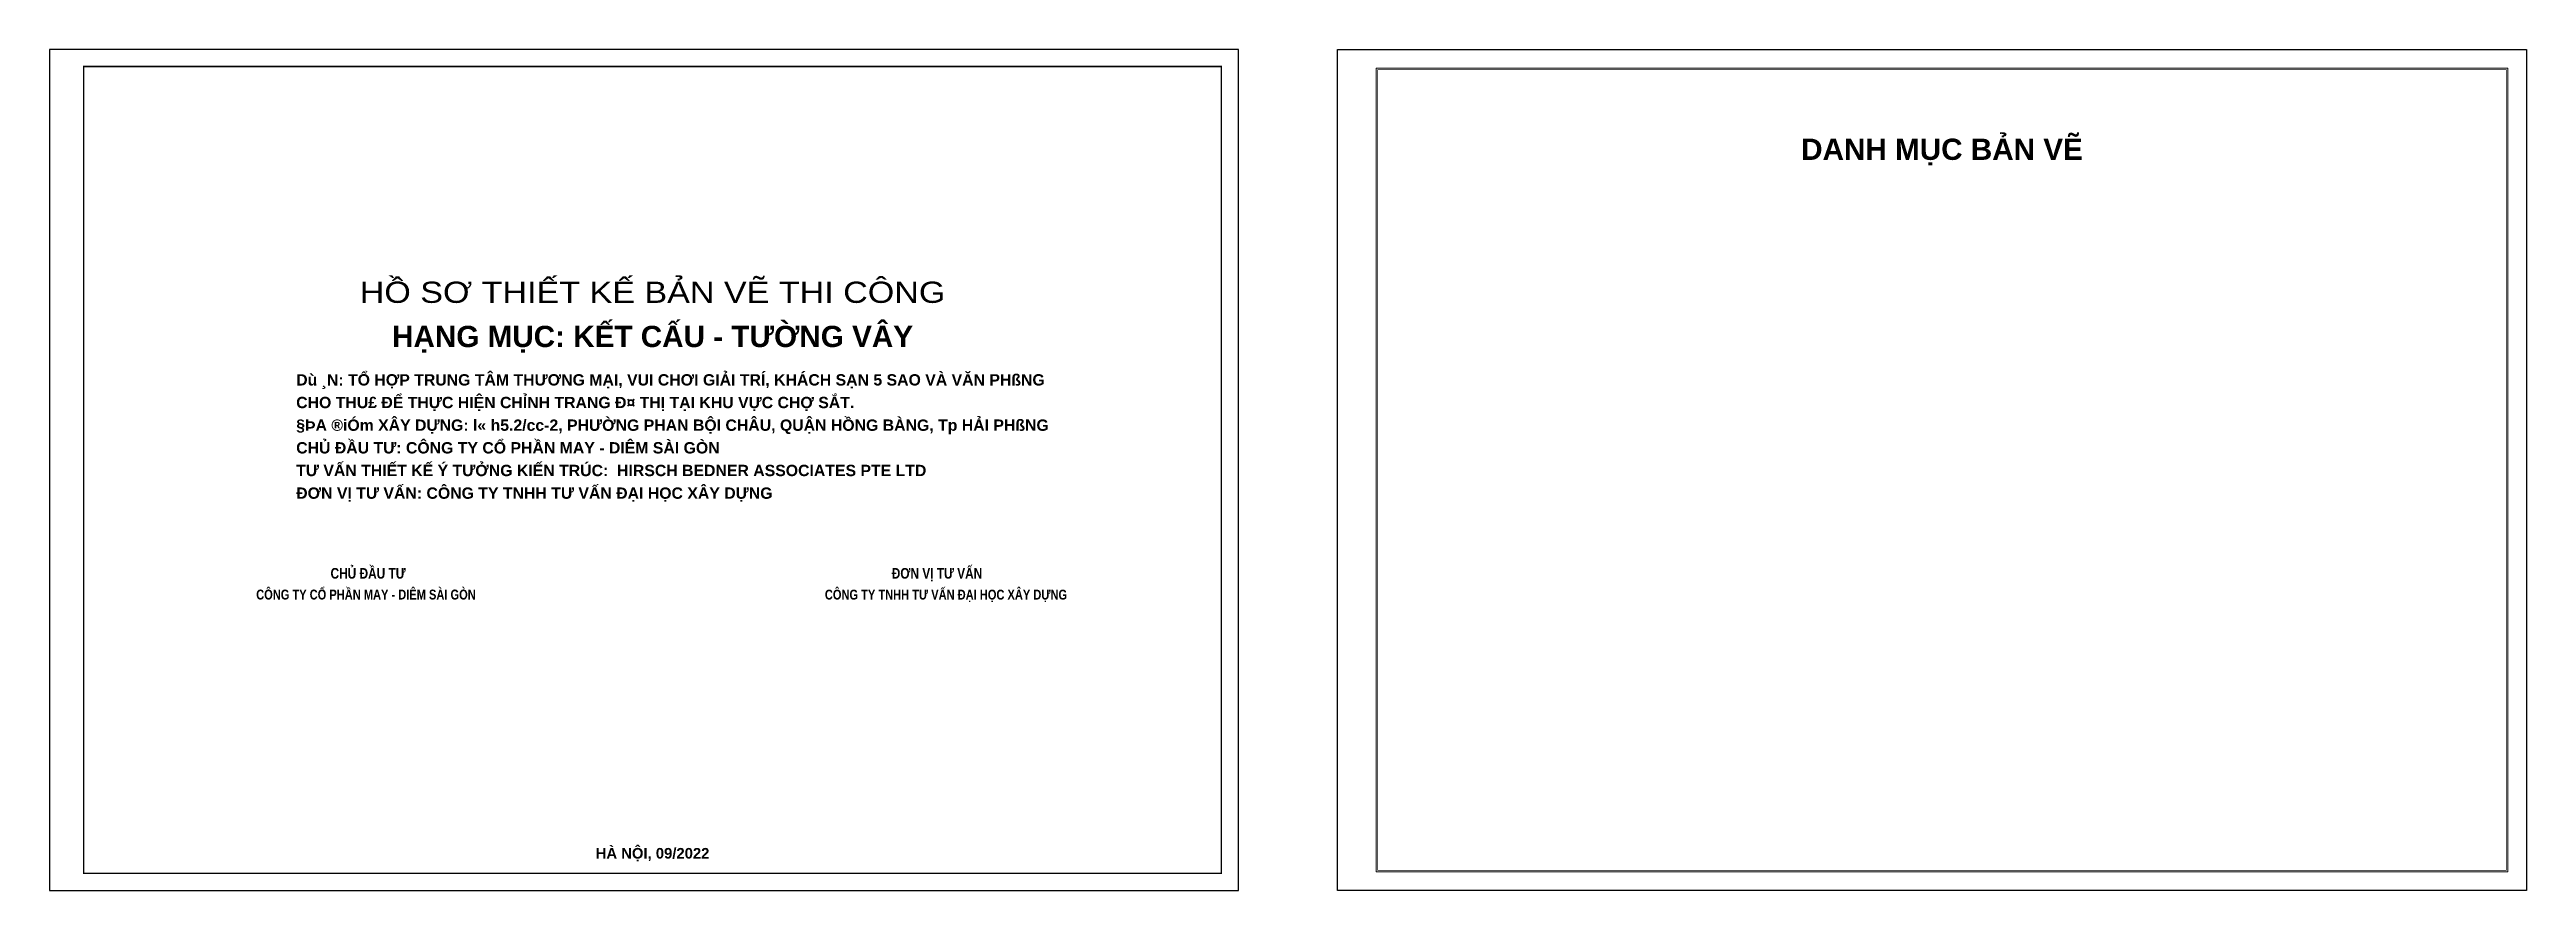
# Model space of a CAD drawing. Header units: inches. Extents: x -132928 to 141244, y -173967 to -114567.
# Drawn here: x -33778 to 141244, y -173967 to -114567 of the extents above; entities that cross this region are included whole.
import ezdxf
from ezdxf.enums import TextEntityAlignment as Align

# ---------------------------------------------------------------- set-up
doc = ezdxf.new("R2010")
doc.units = ezdxf.units.IN
doc.header["$MEASUREMENT"] = 0
doc.layers.add('Khung ten', color=7, linetype='Continuous')
for name, color, linetype, lineweight in [('KT-Chu viet', 255, 'Continuous', 20), ('KT-Chu viet tieng anh', 137, 'Continuous', 5), ('KT-Net thay', 7, 'Continuous', 15)]:
    doc.layers.add(name, color=color, linetype=linetype, lineweight=lineweight)
doc.styles.add('VnArial H', font='VHARIALB.TTF')
doc.styles.add('VnArialH Bold', font='VHARIALB.TTF')
doc.styles.add('VnBlackH', font='VHBLACK.TTF', dxfattribs={"width": 0.8})

msp = doc.modelspace()

# ---------------------------------------------------------------- texts
at = {"layer": 'Khung ten', "style": 'VnArialH Bold'}
for s, height, p in [('DANH MôC B¶N VÏ', 1500, (99946, -122361)), ('H¹NG MôC: KÕT CÊU - T¦êNG V¢Y', 1500, (8831, -135583)), ('Hµ Néi, 09/2022', 750, (8831, -171717))]:
    msp.add_text(s, height=height, dxfattribs=at).set_placement(p, align=Align.CENTER)
at = {"layer": 'Khung ten', "style": 'VnBlackH', "width": 1.2}
msp.add_text('hå s¬ thiÕt kÕ B¶N VÏ THI C¤NG', height=1500, dxfattribs=at).set_placement((8831, -132462), align=Align.CENTER)
at = {"layer": 'Khung ten', "insert": (-16349, -137499), "char_height": 800, "width": 54498, "attachment_point": 1, "line_spacing_factor": 1.2, "style": 'VnArialH Bold'}
msp.add_mtext('Dù ¸N: T{\\fArial|b1|i0|c0|p34;Ổ }H{\\fArial|b1|i0|c0|p34;Ợ}P TRUNG T{\\fArial|b1|i0|c0|p34;Â}M TH{\\fArial|b1|i0|c0|p34;ƯƠ}NG M{\\fArial|b1|i0|c0|p34;Ạ}I, VUI CH{\\fArial|b1|i0|c0|p34;Ơ}I GI{\\fArial|b1|i0|c0|p34;Ả}I TR{\\fArial|b1|i0|c0|p34;Í}, KH{\\fArial|b1|i0|c0|p34;Á}CH S{\\fArial|b1|i0|c0|p34;Ạ}N 5 SAO V{\\fArial|b1|i0|c0|p34;À }V{\\fArial|b1|i0|c0|p34;Ă}N PHßNG \\PCHO THU£ {\\fArial|b1|i0|c0|p34;ĐỂ }TH{\\fArial|b1|i0|c0|p34;Ự}C HI{\\fArial|b1|i0|c0|p34;Ệ}N CH{\\fArial|b1|i0|c0|p34;Ỉ}NH TRANG {\\fArial|b1|i0|c0|p34;Đ}¤ TH{\\fArial|b1|i0|c0|p34;Ị }T{\\fArial|b1|i0|c0|p34;Ạ}I KHU V{\\fArial|b1|i0|c0|p34;Ự}C CH{\\fArial|b1|i0|c0|p34;Ợ }S{\\fArial|b1|i0|c0|p34;Ắ}T.{\\fArial|b0|i0|c0|p34;\\W0.9;\\C7;\\P}§ÞA ®iÓm X{\\fArial|b1|i0|c0|p34;ÂY DỰNG}: l« h5.2/cc-2, PH{\\fArial|b1|i0|c0|p34;ƯỜ}NG PHAN B{\\fArial|b1|i0|c0|p34;Ộ}I CH{\\fArial|b1|i0|c0|p34;Â}U, QU{\\fArial|b1|i0|c0|p34;Ậ}N H{\\fArial|b1|i0|c0|p34;Ồ}NG B{\\fArial|b1|i0|c0|p34;À}NG, Tp{\\fArial|b1|i0|c0|p34; }H{\\fArial|b1|i0|c0|p34;Ả}I PHßNG\\PCH{\\fArial|b1|i0|c0|p34;Ủ ĐẦU TƯ: CÔNG TY CỔ PHẦN MAY - DIÊM SÀI GÒN\\PTƯ VẤN THIẾT KẾ Ý TƯỞNG KIẾN TRÚC: } {\\fArial|b1|i0|c0|p34;HIRSCH BEDNER ASSOCIATES PTE LTD\\PĐƠN VỊ TƯ VẤN: CÔNG TY TNHH TƯ VẤN ĐẠI HỌC XÂY DỰNG}', dxfattribs=at)
at = {"layer": 'KT-Chu viet', "char_height": 700, "attachment_point": 2, "style": 'VnArial H'}
for s, insert, width in [('{\\fArial|b1|i0|c0|p34;\\W0.8;CÔNG TY CỔ PHẦN MAY - DIÊM SÀI GÒN}', (-11419, -152716), 24385), ('{\\fArial|b1|i0|c0|p34;\\W0.8; CÔNG TY TNHH TƯ VẤN ĐẠI HỌC XÂY DỰNG}', (29458, -152721), 21544.11)]:
    msp.add_mtext(s, dxfattribs=dict(at, insert=insert, width=width))
at = {"layer": 'KT-Chu viet tieng anh', "char_height": 750, "width": 20813.66, "attachment_point": 2, "style": 'VnArialH Bold'}
for s, insert in [('{\\W0.8;\\C7;CH\\fArial|b1|i0|c0|p34;Ủ ĐẦU TƯ}', (-11269, -151191)), ('{\\fArial|b1|i0|c0|p34;\\W0.8;\\C7;ĐƠN VỊ TƯ VẤN}', (28931, -151191))]:
    msp.add_mtext(s, dxfattribs=dict(at, insert=insert))

# ---------------------------------------------------------------- linework, layer by layer
at = {"layer": 'Defpoints', "color": 5}
for points in [[(-33778, -173967), (50231, -173967), (50231, -114567), (-33778, -114567)], [(141244, -173967), (57235, -173967), (57235, -114567), (141244, -114567)]]:
    msp.add_lwpolyline(points, close=True, dxfattribs=at)
at = {"layer": 'Khung ten', "const_width": 100}
msp.add_lwpolyline([(-31369, -172767), (49031, -172767), (49031, -115767), (-31369, -115767)], close=True, dxfattribs=at)
at = {"layer": 'KT-Net thay', "ltscale": 100}
msp.add_lwpolyline([(59964, -115882), (139929, -115882), (139929, -172653), (59964, -172653)], close=True, dxfattribs=at)
at = {"layer": 'KT-Net thay', "ltscale": 100, "const_width": 40}
msp.add_lwpolyline([(60064, -115982), (139829, -115982), (139829, -172553), (60064, -172553)], close=True, dxfattribs=at)

msp.set_redraw_order([(e.dxf.handle, doc.entitydb.next_handle()) for e in msp.query("TEXT MTEXT ATTDEF DIMENSION ARC_DIMENSION")])  # texts and dimensions are drawn at this point

doc.saveas('drawing.dxf')
